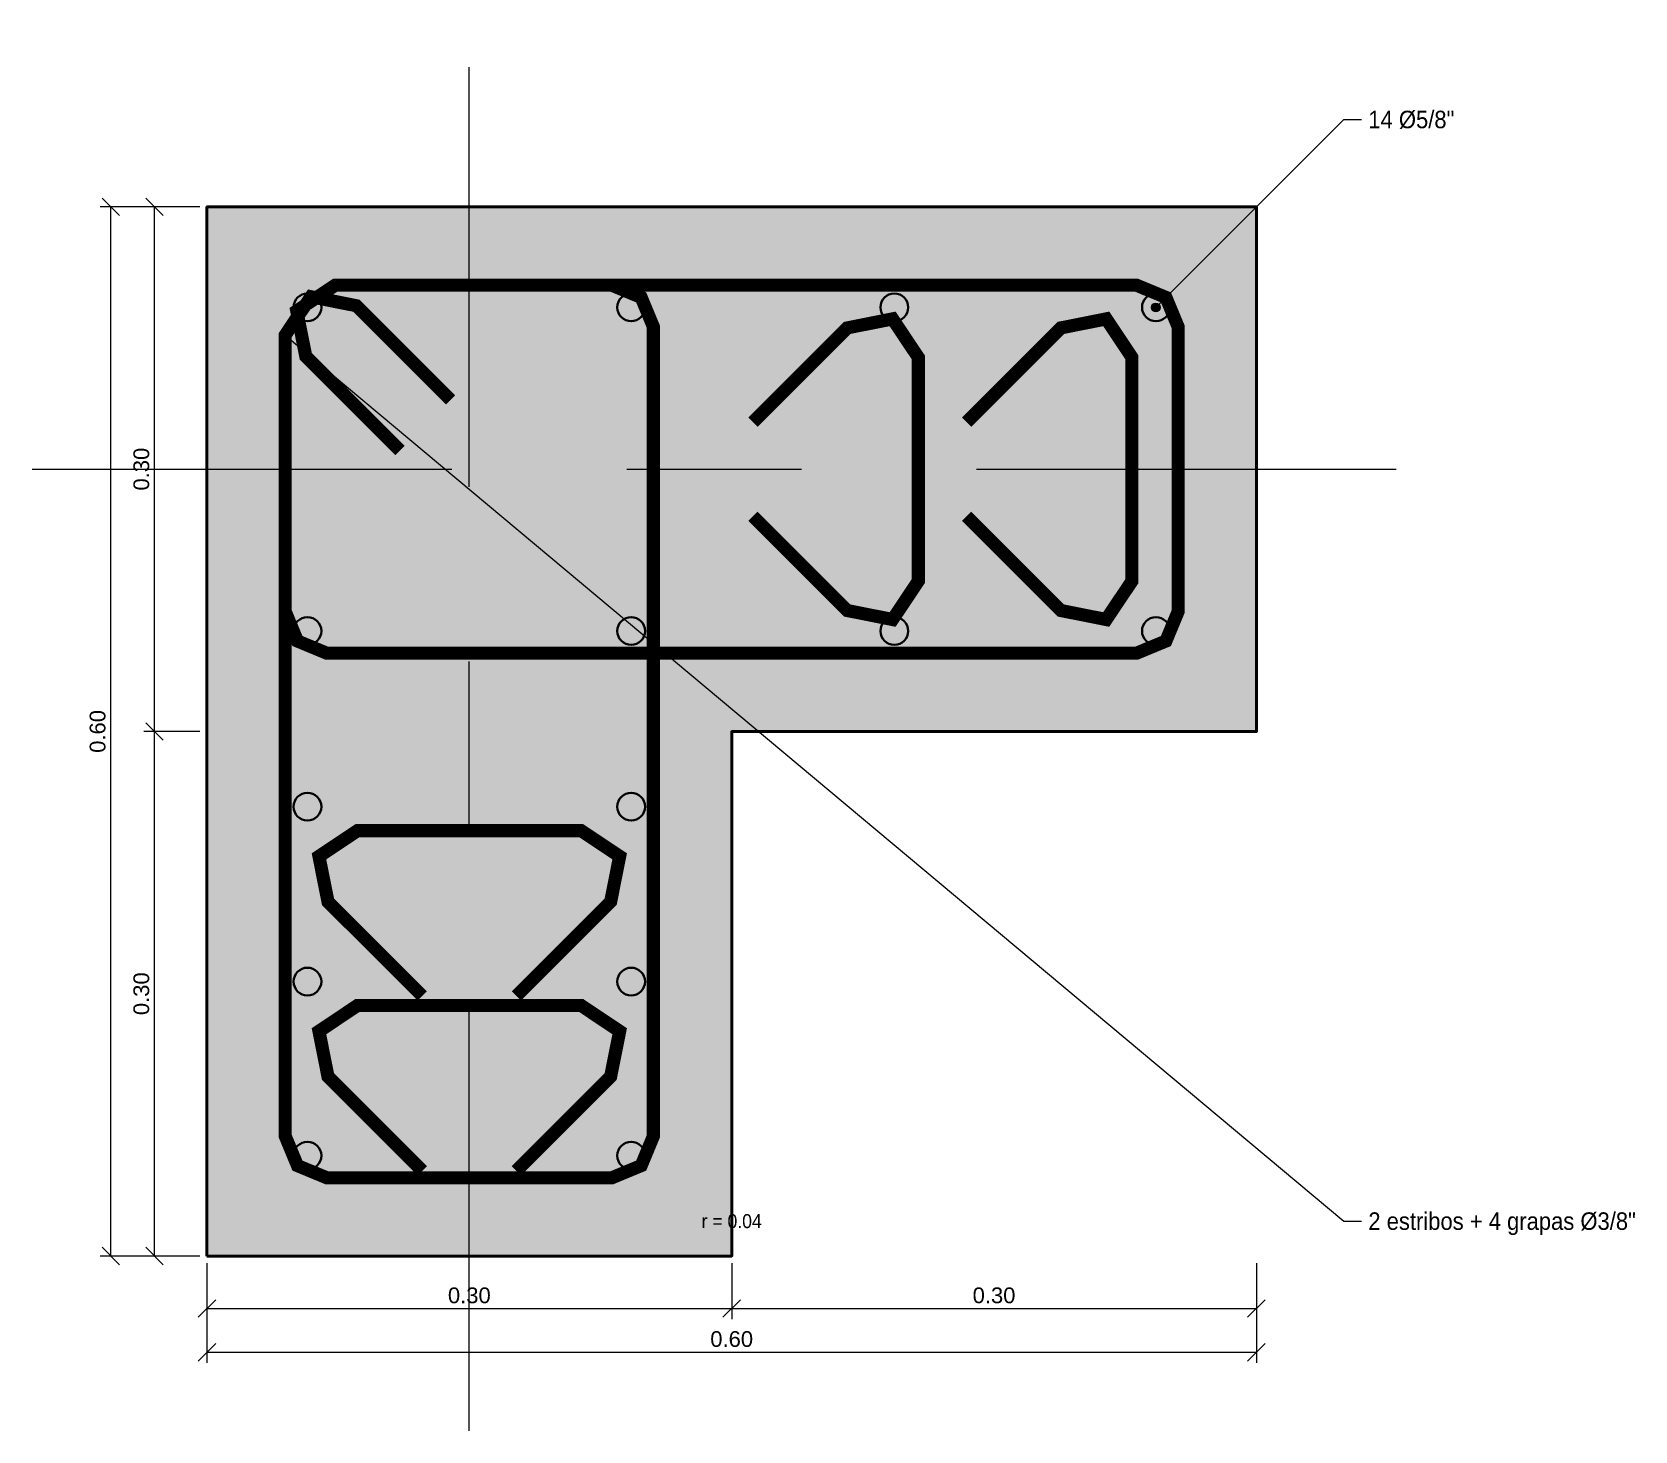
# Model space of a CAD drawing. Header units: metres. Extents: x 200 to 604, y -2 to 12.
# Drawn here: x 209.9 to 210.816, y -0.1 to 0.7 of the extents above; entities that cross this region are included whole.
import ezdxf
from ezdxf.enums import TextEntityAlignment as Align

# ---------------------------------------------------------------- set-up
doc = ezdxf.new("R2010")
doc.units = ezdxf.units.M
doc.linetypes.add('EJE20', pattern=[0.35, 0.24, -0.04, 0.03, -0.04])
for name, color, linetype, lineweight in [('E-ACERO', 1, 'Continuous', 35), ('E-ACERO-TXT', 7, 'Continuous', 18), ('E-CORTE', 7, 'Continuous', 50), ('E-CORTE-ACH', 254, 'Continuous', 0), ('E-COTA', 7, 'Continuous', 13), ('E-EJES', 1, 'Continuous', 18)]:
    doc.layers.add(name, color=color, linetype=linetype, lineweight=lineweight)
doc.styles.add('ARIAL', font='arial.ttf')
doc.dimstyles.new('COTA5', dxfattribs={"dimtxt": 0.009, "dimasz": 0.006, "dimexe": 0.006, "dimexo": 0.004, "dimgap": 0.003, "dimtad": 1, "dimzin": 0, "dimdsep": 46, "dimtxsty": 'ARIAL', "dimtsz": 0.005, "dimcen": 2.5, "dimclrd": 7, "dimclre": 7, "dimclrt": 7, "dimazin": 3, "dimtfac": 1, "dimtmove": 2, "dimatfit": 3, "dimlwd": 13, "dimlwe": 13})

msp = doc.modelspace()

# ---------------------------------------------------------------- texts
at = {"layer": 'E-ACERO-TXT', "style": 'ARIAL', "width": 0.9}
for s, p in [('14 Ø5/8"', (210.664, 0.65)), ('2 estribos + 4 grapas Ø3/8"', (210.664, 0.02))]:
    msp.add_text(s, height=0.01, dxfattribs=at).set_placement(p, align=Align.MIDDLE_LEFT)
msp.add_text('r = 0.04', height=0.008, dxfattribs=at).set_placement((210.3, 0.02), align=Align.MIDDLE_CENTER)

# ---------------------------------------------------------------- dimensions: what is measured, and where the dimension line sits
at = {"layer": 'E-COTA'}
for base, p1, p2 in [((209.945, 0.00004), (210, 0.00004), (210, 0.60004)), ((209.97, 0.30004), (210, 0.30004), (210, 0.60004)), ((209.97, 0.00004), (210, 0.00004), (210, 0.30004))]:
    msp.add_linear_dim(base=base, p1=p1, p2=p2, angle=90, dimstyle='COTA5', override={"dimdec": 2}, dxfattribs=at).render()
for base, p1, p2 in [((210, -0.03), (210, 0), (210.3, 0)), ((210, -0.055), (210, 0), (210.6, 0)), ((210.3, -0.03), (210.3, 0), (210.6, 0))]:
    msp.add_linear_dim(base=base, p1=p1, p2=p2, dimstyle='COTA5', override={"dimdec": 2}, dxfattribs=at).render()

# ---------------------------------------------------------------- hatches: boundary and pattern name
at = {"layer": 'E-ACERO'}
h = msp.add_hatch(color=256, dxfattribs=at)
edge = h.paths.add_edge_path()
edge.add_arc((210.05746, 0.54254), 0.00794, 0, 360)
h = msp.add_hatch(color=256, dxfattribs=at)
edge = h.paths.add_edge_path()
edge.add_arc((210.24254, 0.54254), 0.00794, 0, 360)
h = msp.add_hatch(color=256, dxfattribs=at)
edge = h.paths.add_edge_path()
edge.add_arc((210.393, 0.54254), 0.00794, 0, 360)
h = msp.add_hatch(color=256, dxfattribs=at)
edge = h.paths.add_edge_path()
edge.add_arc((210.54254, 0.54254), 0.00794, 0, 360)
h = msp.add_hatch(color=256, dxfattribs=at)
edge = h.paths.add_edge_path()
edge.add_arc((210.05746, 0.35746), 0.00794, 0, 360)
h = msp.add_hatch(color=256, dxfattribs=at)
edge = h.paths.add_edge_path()
edge.add_arc((210.24254, 0.35746), 0.00794, 0, 360)
h = msp.add_hatch(color=256, dxfattribs=at)
edge = h.paths.add_edge_path()
edge.add_arc((210.393, 0.35746), 0.00794, 0, 360)
h = msp.add_hatch(color=256, dxfattribs=at)
edge = h.paths.add_edge_path()
edge.add_arc((210.54254, 0.35746), 0.00794, 0, 360)
h = msp.add_hatch(color=256, dxfattribs=at)
edge = h.paths.add_edge_path()
edge.add_arc((210.05746, 0.257), 0.00794, 0, 360)
h = msp.add_hatch(color=256, dxfattribs=at)
edge = h.paths.add_edge_path()
edge.add_arc((210.24254, 0.257), 0.00794, 0, 360)
h = msp.add_hatch(color=256, dxfattribs=at)
edge = h.paths.add_edge_path()
edge.add_arc((210.05746, 0.157), 0.00794, 0, 360)
h = msp.add_hatch(color=256, dxfattribs=at)
edge = h.paths.add_edge_path()
edge.add_arc((210.24254, 0.157), 0.00794, 0, 360)
h = msp.add_hatch(color=256, dxfattribs=at)
edge = h.paths.add_edge_path()
edge.add_arc((210.05746, 0.05746), 0.00794, 0, 360)
h = msp.add_hatch(color=256, dxfattribs=at)
edge = h.paths.add_edge_path()
edge.add_arc((210.24254, 0.05746), 0.00794, 0, 360)
at = {"layer": 'E-ACERO-TXT'}
h = msp.add_hatch(color=256, dxfattribs=at)
edge = h.paths.add_edge_path()
edge.add_arc((210.54254, 0.54254), 0.0025, 0, 360)
h = msp.add_hatch(color=256, dxfattribs=at)
edge = h.paths.add_edge_path()
edge.add_arc((210.04476, 0.52666), 0.0025, 0, 360)
at = {"layer": 'E-CORTE-ACH'}
msp.add_hatch(color=256, dxfattribs=at).paths.add_polyline_path([(210, 0), (210, 0.41538), (210, 0.6), (210.41538, 0.6), (210.6, 0.6), (210.6, 0.39231), (210.6, 0.3), (210.39231, 0.3), (210.3, 0.3), (210.3, 0.09231), (210.3, 0), (210.09231, 0)])

# ---------------------------------------------------------------- linework, layer by layer
at = {"layer": 'E-ACERO', "const_width": 0.0075}
for points in [[(210.13929, 0.48962), (210.08541, 0.5435), (210.05946, 0.54866), (210.04476, 0.52666), (210.04476, 0.06858), (210.05174, 0.05174), (210.06857, 0.04476), (210.23143, 0.04476), (210.24826, 0.05174), (210.25524, 0.06857), (210.25524, 0.53143), (210.24826, 0.54826), (210.23143, 0.55524), (210.07334, 0.55524), (210.05134, 0.54054), (210.0565, 0.51459), (210.11038, 0.46071)], [(210.13929, 0.48962), (210.08541, 0.5435), (210.05946, 0.54866), (210.04476, 0.52666), (210.04476, 0.36858), (210.05174, 0.35174), (210.06857, 0.34476), (210.53142, 0.34476), (210.54826, 0.35173), (210.55524, 0.36855), (210.55524, 0.53145), (210.54826, 0.54827), (210.53142, 0.55524), (210.07334, 0.55524), (210.05134, 0.54054), (210.0565, 0.51459), (210.11038, 0.46071)], [(210.31217, 0.47692), (210.36605, 0.5308), (210.392, 0.53596), (210.4067, 0.51396), (210.4067, 0.38604), (210.392, 0.36404), (210.36605, 0.3692), (210.31217, 0.42308)], [(210.43431, 0.47692), (210.48819, 0.5308), (210.51414, 0.53596), (210.52884, 0.51396), (210.52884, 0.38604), (210.51414, 0.36404), (210.48819, 0.3692), (210.43431, 0.42308)], [(210.12308, 0.14877), (210.0692, 0.20265), (210.06404, 0.2286), (210.08604, 0.2433), (210.21396, 0.2433), (210.23596, 0.2286), (210.2308, 0.20265), (210.17692, 0.14877)], [(210.12308, 0.04877), (210.0692, 0.10265), (210.06404, 0.1286), (210.08604, 0.1433), (210.21396, 0.1433), (210.23596, 0.1286), (210.2308, 0.10265), (210.17692, 0.04877)]]:
    msp.add_lwpolyline(points, dxfattribs=at)
at = {"layer": 'E-ACERO'}
for centre in [(210.05746, 0.54254), (210.24254, 0.54254), (210.393, 0.54254), (210.54254, 0.54254), (210.05746, 0.35746), (210.24254, 0.35746), (210.393, 0.35746), (210.54254, 0.35746), (210.05746, 0.257), (210.24254, 0.257), (210.05746, 0.157), (210.24254, 0.157), (210.05746, 0.05746), (210.24254, 0.05746)]:
    msp.add_circle(centre, 0.00794, dxfattribs=at)
at = {"layer": 'E-ACERO-TXT'}
for points in [[(210.54254, 0.54254), (210.65, 0.65), (210.66, 0.65)], [(210.04476, 0.52666), (210.65, 0.02), (210.66, 0.02)]]:
    msp.add_lwpolyline(points, dxfattribs=at)
for centre in [(210.54254, 0.54254), (210.04476, 0.52666)]:
    msp.add_circle(centre, 0.0025, dxfattribs=at)
at = {"layer": 'E-CORTE'}
msp.add_lwpolyline([(210, 0), (210, 0.41538), (210, 0.6), (210.41538, 0.6), (210.6, 0.6), (210.6, 0.39231), (210.6, 0.3), (210.39231, 0.3), (210.3, 0.3), (210.3, 0.09231), (210.3, 0), (210.09231, 0), (210, 0)], dxfattribs=at)
at = {"layer": 'E-EJES', "linetype": 'EJE20'}
for p, q in [((210.15, -0.1), (210.15, 0.7)), ((209.9, 0.45), (210.7, 0.45))]:
    msp.add_line(p, q, dxfattribs=at)

msp.set_redraw_order([(e.dxf.handle, doc.entitydb.next_handle()) for e in msp.query("TEXT MTEXT ATTDEF DIMENSION ARC_DIMENSION")])  # texts and dimensions are drawn at this point

doc.saveas('drawing.dxf')
